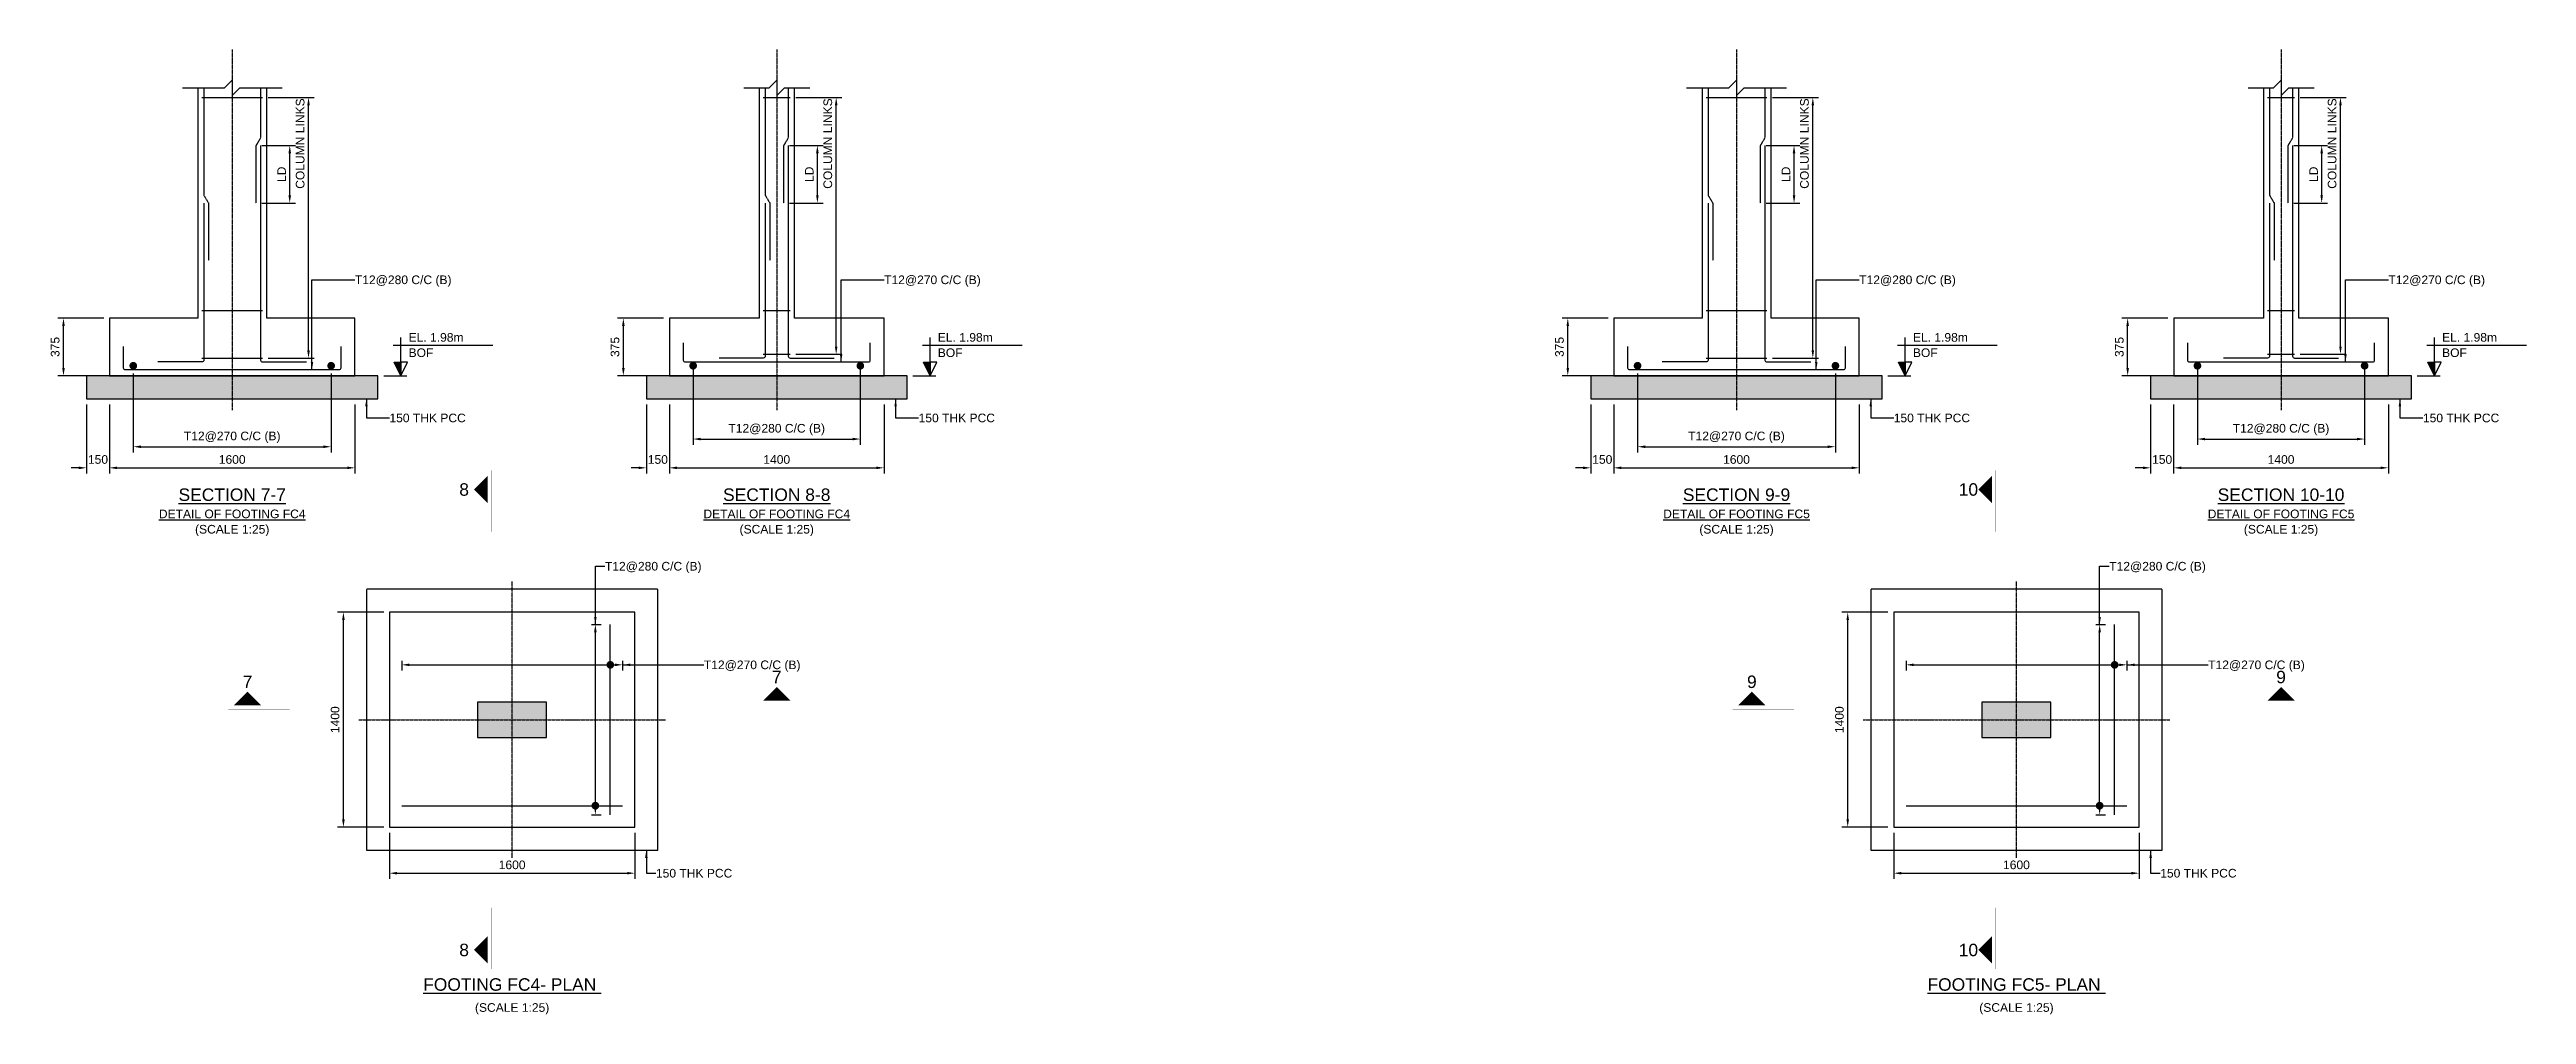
# Model space of a CAD drawing. Header units: inches. Extents: x -816171 to 9366335, y -450961 to 689132.
# Drawn here: x 5525856 to 5590448, y 456225 to 481369 of the extents above; entities that cross this region are included whole.
import ezdxf
from ezdxf.enums import TextEntityAlignment as Align

# ---------------------------------------------------------------- set-up
doc = ezdxf.new("R2010")
doc.units = ezdxf.units.IN
doc.header["$MEASUREMENT"] = 0
doc.linetypes.add('Cline', pattern=[1, 0.625, -0.125, 0.125, -0.125])
doc.linetypes.add('DASHED', pattern=[0.75, 0.5, -0.25])
for name, color, linetype in [('Center Line', 1, 'Continuous'), ('Column', 2, 'Continuous'), ('Concrete Line', 2, 'Continuous'), ('Dim', 31, 'Continuous'), ('Footing', 4, 'Continuous'), ('Labels', 4, 'Continuous'), ('PCC', 5, 'Continuous'), ('Reinforcement', 130, 'Continuous'), ('Section Mark', 5, 'Continuous'), ('Solid', 25, 'Continuous'), ('Text', 31, 'Continuous')]:
    doc.layers.add(name, color=color, linetype=linetype)
doc.styles.add('SC-FTG1', font='sanss___.ttf')
doc.styles.add('SC-FTG2', font='SansSerif')
doc.dimstyles.new('RccFooting', dxfattribs={"dimtxt": 225, "dimasz": 200, "dimexe": 150, "dimexo": 150, "dimgap": 100, "dimtad": 1, "dimtoh": 1, "dimdec": 4, "dimlfac": 0.25, "dimzin": 0, "dimdsep": 46, "dimtxsty": 'SC-FTG2', "dimcen": 0.09, "dimclrd": 8, "dimclre": 8, "dimclrt": 31, "dimadec": 0, "dimazin": 0, "dimtfac": 1, "dimtdec": 0, "dimtix": 1, "dimtofl": 0, "dimtmove": 0, "dimatfit": 3, "dimfxl": 1, "dimtolj": 1, "dimtzin": 0, "dimarcsym": 0})

msp = doc.modelspace()

# ---------------------------------------------------------------- texts
at = {"layer": 'Dim', "style": 'SC-FTG2'}
for s, p in [('T12@280 C/C (B)', (5533819.23839, 475368.77107)), ('T12@270 C/C (B)', (5547619.23839, 475368.77107)), ('T12@280 C/C (B)', (5573048.12786, 475368.77107)), ('T12@270 C/C (B)', (5586848.12786, 475368.77107)), ('150 THK PCC', (5534719.23839, 471768.77107)), ('150 THK PCC', (5548519.23839, 471768.77107)), ('150 THK PCC', (5573948.12786, 471768.77107)), ('150 THK PCC', (5587748.12786, 471768.77107)), ('150 THK PCC', (5541669.23839, 459904.72386)), ('150 THK PCC', (5580898.12786, 459904.72386))]:
    msp.add_text(s, height=225, dxfattribs=at).set_placement(p, align=Align.MIDDLE_LEFT)
at = {"layer": 'Labels', "style": 'SC-FTG1'}
for s, p in [('%%USECTION 7-7', (5530619.23839, 469768.77107)), ('%%USECTION 8-8', (5544819.23839, 469768.77107)), ('%%USECTION 9-9', (5569848.12786, 469768.77107)), ('%%USECTION 10-10', (5584048.12786, 469768.77107)), ('%%uFOOTING FC4- PLAN ', (5537919.23839, 457004.72386)), ('%%uFOOTING FC5- PLAN ', (5577148.12786, 457004.72386))]:
    msp.add_text(s, height=325, dxfattribs=at).set_placement(p, align=Align.MIDDLE_CENTER)
at = {"layer": 'Section Mark', "style": 'SC-FTG1'}
for s, p in [('8', (5536666.73839, 469904.72386)), ('10', (5575895.62786, 469904.72386)), ('7', (5544819.23839, 465017.22386)), ('9', (5584048.12786, 465017.22386)), ('7', (5531019.23839, 464893.22386)), ('9', (5570248.12786, 464893.22386)), ('8', (5536666.73839, 457904.72386)), ('10', (5575895.62786, 457904.72386))]:
    msp.add_text(s, height=325, dxfattribs=at).set_placement(p, align=Align.MIDDLE_CENTER)
at = {"layer": 'Text'}
for s, style, p in [('EL. 1.98m', 'SC-FTG2', (5535219.23839, 473868.77107)), ('BOF', 'SC-FTG2', (5535219.23839, 473468.77107)), ('EL. 1.98m', 'SC-FTG2', (5549019.23839, 473868.77107)), ('BOF', 'SC-FTG2', (5549019.23839, 473468.77107)), ('EL. 1.98m', 'SC-FTG2', (5574448.12786, 473868.77107)), ('BOF', 'SC-FTG2', (5574448.12786, 473468.77107)), ('EL. 1.98m', 'SC-FTG2', (5588248.12786, 473868.77107)), ('BOF', 'SC-FTG2', (5588248.12786, 473468.77107)), ('T12@280 C/C (B)', 'SC-FTG1', (5540339.23839, 467904.72386)), ('T12@280 C/C (B)', 'SC-FTG1', (5579568.12786, 467904.72386)), ('T12@270 C/C (B)', 'SC-FTG1', (5542919.23839, 465334.72386)), ('T12@270 C/C (B)', 'SC-FTG1', (5582148.12786, 465334.72386))]:
    msp.add_text(s, height=225, dxfattribs=dict(at, style=style)).set_placement(p, align=Align.MIDDLE_LEFT)
at = {"layer": 'Text', "style": 'SC-FTG1'}
for s, p in [('%%UDETAIL OF FOOTING FC4', (5530619.23839, 469268.77107)), ('(SCALE 1:25)', (5530619.23839, 468868.77107)), ('%%UDETAIL OF FOOTING FC4', (5544819.23839, 469268.77107)), ('(SCALE 1:25)', (5544819.23839, 468868.77107)), ('%%UDETAIL OF FOOTING FC5', (5569848.12786, 469268.77107)), ('(SCALE 1:25)', (5569848.12786, 468868.77107)), ('%%UDETAIL OF FOOTING FC5', (5584048.12786, 469268.77107)), ('(SCALE 1:25)', (5584048.12786, 468868.77107)), ('(SCALE 1:25)', (5537919.23839, 456404.72386)), ('(SCALE 1:25)', (5577148.12786, 456404.72386))]:
    msp.add_text(s, height=225, dxfattribs=at).set_placement(p, align=Align.MIDDLE_CENTER)

# ---------------------------------------------------------------- blocks, each defined once
blk = doc.blocks.new('*D3787')
at = {"layer": 'DEFPOINTS', "color": 0, "transparency": 16777216}
for p in [(5534719, 461105), (5541119, 461105), (5541119, 459905)]:
    blk.add_point(p, dxfattribs=at)
at = {"layer": 'Dim', "color": 8, "lineweight": -2, "transparency": 16777216}
for p, q in [((5534719, 460955), (5534719, 459755)), ((5541119, 460955), (5541119, 459755)), ((5534919, 459905), (5540919, 459905))]:
    blk.add_line(p, q, dxfattribs=at)
at = {"layer": 'Dim', "color": 8, "transparency": 16777216}
for points in [[(5534919, 459938), (5534919, 459871), (5534719, 459905)], [(5540919, 459938), (5540919, 459871), (5541119, 459905)]]:
    blk.add_solid(points, dxfattribs=at)
at = {"layer": 'Dim', "color": 31, "transparency": 16777216, "insert": (5537919, 460121), "char_height": 225, "attachment_point": 5, "style": 'SC-FTG2'}
blk.add_mtext('\\A1;1600', dxfattribs=at)
blk = doc.blocks.new('*D3788')
at = {"layer": 'DEFPOINTS', "color": 0, "transparency": 16777216}
for p in [(5533519, 466705), (5534719, 466705), (5534719, 461105)]:
    blk.add_point(p, dxfattribs=at)
at = {"layer": 'Dim', "color": 8, "lineweight": -2, "transparency": 16777216}
for p, q in [((5534569, 466705), (5533369, 466705)), ((5533519, 461305), (5533519, 466505)), ((5534569, 461105), (5533369, 461105))]:
    blk.add_line(p, q, dxfattribs=at)
at = {"layer": 'Dim', "color": 8, "transparency": 16777216}
for points in [[(5533486, 466505), (5533553, 466505), (5533519, 466705)], [(5533486, 461305), (5533553, 461305), (5533519, 461105)]]:
    blk.add_solid(points, dxfattribs=at)
at = {"layer": 'Dim', "color": 31, "transparency": 16777216, "insert": (5533303, 463905), "char_height": 225, "attachment_point": 5, "rotation": 90, "style": 'SC-FTG2'}
blk.add_mtext('\\A1;1400', dxfattribs=at)
blk = doc.blocks.new('*D3789')
at = {"layer": 'DEFPOINTS', "color": 0, "transparency": 16777216}
for p in [(5539839, 466385), (5540089, 466385), (5539839, 461425)]:
    blk.add_point(p, dxfattribs=at)
at = {"layer": 'Dim', "color": 8, "lineweight": -2, "transparency": 16777216}
for p, q in [((5539989, 466385), (5540239, 466385)), ((5540089, 461625), (5540089, 466185)), ((5539989, 461425), (5540239, 461425))]:
    blk.add_line(p, q, dxfattribs=at)
at = {"layer": 'Dim', "color": 8, "transparency": 16777216}
for points in [[(5540056, 466185), (5540123, 466185), (5540089, 466385)], [(5540056, 461625), (5540123, 461625), (5540089, 461425)]]:
    blk.add_solid(points, dxfattribs=at)
blk = doc.blocks.new('*D3790')
at = {"layer": 'DEFPOINTS', "color": 0, "transparency": 16777216}
for p in [(5535039, 465585), (5540799, 465585), (5540799, 465335)]:
    blk.add_point(p, dxfattribs=at)
at = {"layer": 'Dim', "color": 8, "lineweight": -2, "transparency": 16777216}
for p, q in [((5535039, 465435), (5535039, 465185)), ((5535239, 465335), (5540599, 465335)), ((5540799, 465435), (5540799, 465185))]:
    blk.add_line(p, q, dxfattribs=at)
at = {"layer": 'Dim', "color": 8, "transparency": 16777216}
for points in [[(5535239, 465368), (5535239, 465301), (5535039, 465335)], [(5540599, 465368), (5540599, 465301), (5540799, 465335)]]:
    blk.add_solid(points, dxfattribs=at)
blk = doc.blocks.new('*D3791')
at = {"layer": 'DEFPOINTS', "color": 0, "transparency": 16777216}
for p in [(5526819, 472269), (5527419, 472269), (5527419, 470469)]:
    blk.add_point(p, dxfattribs=at)
at = {"layer": 'Dim', "color": 8, "lineweight": -2, "transparency": 16777216}
for p, q in [((5526819, 472119), (5526819, 470319)), ((5527419, 472119), (5527419, 470319)), ((5526619, 470469), (5526419, 470469)), ((5527619, 470469), (5527819, 470469))]:
    blk.add_line(p, q, dxfattribs=at)
at = {"layer": 'Dim', "color": 8, "transparency": 16777216}
for points in [[(5526619, 470502), (5526619, 470435), (5526819, 470469)], [(5527619, 470502), (5527619, 470435), (5527419, 470469)]]:
    blk.add_solid(points, dxfattribs=at)
at = {"layer": 'Dim', "color": 31, "transparency": 16777216, "insert": (5527119, 470685), "char_height": 225, "attachment_point": 5, "style": 'SC-FTG2'}
blk.add_mtext('\\A1;150', dxfattribs=at)
blk = doc.blocks.new('*D3792')
at = {"layer": 'DEFPOINTS', "color": 0, "transparency": 16777216}
for p in [(5527419, 472269), (5533819, 472269), (5533819, 470469)]:
    blk.add_point(p, dxfattribs=at)
at = {"layer": 'Dim', "color": 8, "lineweight": -2, "transparency": 16777216}
for p, q in [((5527419, 472119), (5527419, 470319)), ((5533819, 472119), (5533819, 470319)), ((5527619, 470469), (5533619, 470469))]:
    blk.add_line(p, q, dxfattribs=at)
at = {"layer": 'Dim', "color": 8, "transparency": 16777216}
for points in [[(5527619, 470502), (5527619, 470435), (5527419, 470469)], [(5533619, 470502), (5533619, 470435), (5533819, 470469)]]:
    blk.add_solid(points, dxfattribs=at)
at = {"layer": 'Dim', "color": 31, "transparency": 16777216, "insert": (5530619, 470685), "char_height": 225, "attachment_point": 5, "style": 'SC-FTG2'}
blk.add_mtext('\\A1;1600', dxfattribs=at)
blk = doc.blocks.new('*D3793')
at = {"layer": 'DEFPOINTS', "color": 0, "transparency": 16777216}
for p in [(5526219, 474369), (5527419, 474369), (5527419, 472869)]:
    blk.add_point(p, dxfattribs=at)
at = {"layer": 'Dim', "color": 8, "lineweight": -2, "transparency": 16777216}
for p, q in [((5527269, 474369), (5526069, 474369)), ((5526219, 473069), (5526219, 474169)), ((5527269, 472869), (5526069, 472869))]:
    blk.add_line(p, q, dxfattribs=at)
at = {"layer": 'Dim', "color": 8, "transparency": 16777216}
for points in [[(5526186, 474169), (5526253, 474169), (5526219, 474369)], [(5526186, 473069), (5526253, 473069), (5526219, 472869)]]:
    blk.add_solid(points, dxfattribs=at)
at = {"layer": 'Dim', "color": 31, "transparency": 16777216, "insert": (5526003, 473619), "char_height": 225, "attachment_point": 5, "rotation": 90, "style": 'SC-FTG2'}
blk.add_mtext('\\A1;375', dxfattribs=at)
blk = doc.blocks.new('*D3794')
at = {"layer": 'DEFPOINTS', "color": 0, "transparency": 16777216}
for p in [(5528039, 473079), (5533199, 473079), (5533199, 471019)]:
    blk.add_point(p, dxfattribs=at)
at = {"layer": 'Dim', "color": 8, "lineweight": -2, "transparency": 16777216}
for p, q in [((5528039, 472929), (5528039, 470869)), ((5533199, 472929), (5533199, 470869)), ((5528239, 471019), (5532999, 471019))]:
    blk.add_line(p, q, dxfattribs=at)
at = {"layer": 'Dim', "color": 8, "transparency": 16777216}
for points in [[(5528239, 471052), (5528239, 470985), (5528039, 471019)], [(5532999, 471052), (5532999, 470985), (5533199, 471019)]]:
    blk.add_solid(points, dxfattribs=at)
at = {"layer": 'Dim', "color": 31, "transparency": 16777216, "insert": (5530619, 471266), "char_height": 225, "attachment_point": 5, "style": 'SC-FTG2'}
blk.add_mtext('\\A1;T12@270 C/C (B)', dxfattribs=at)
blk = doc.blocks.new('*D3795')
at = {"layer": 'DEFPOINTS', "color": 0, "transparency": 16777216}
for p in [(5531239, 478869), (5532119, 478869), (5531239, 477369)]:
    blk.add_point(p, dxfattribs=at)
at = {"layer": 'Dim', "color": 8, "lineweight": -2, "transparency": 16777216}
for p, q in [((5531389, 478869), (5532269, 478869)), ((5532119, 477569), (5532119, 478669)), ((5531389, 477369), (5532269, 477369))]:
    blk.add_line(p, q, dxfattribs=at)
at = {"layer": 'Dim', "color": 8, "transparency": 16777216}
for points in [[(5532086, 478669), (5532153, 478669), (5532119, 478869)], [(5532086, 477569), (5532153, 477569), (5532119, 477369)]]:
    blk.add_solid(points, dxfattribs=at)
at = {"layer": 'Dim', "color": 31, "transparency": 16777216, "insert": (5531907, 478119), "char_height": 225, "attachment_point": 5, "rotation": 90, "style": 'SC-FTG2'}
blk.add_mtext('\\A1;LD', dxfattribs=at)
blk = doc.blocks.new('*D3796')
at = {"layer": 'DEFPOINTS', "color": 0, "transparency": 16777216}
for p in [(5531409, 480119), (5532609, 480119), (5531409, 473329)]:
    blk.add_point(p, dxfattribs=at)
at = {"layer": 'Dim', "color": 8, "lineweight": -2, "transparency": 16777216}
for p, q in [((5531559, 480119), (5532759, 480119)), ((5532609, 473529), (5532609, 479919)), ((5531559, 473329), (5532759, 473329))]:
    blk.add_line(p, q, dxfattribs=at)
at = {"layer": 'Dim', "color": 8, "transparency": 16777216}
for points in [[(5532576, 479919), (5532643, 479919), (5532609, 480119)], [(5532576, 473529), (5532643, 473529), (5532609, 473329)]]:
    blk.add_solid(points, dxfattribs=at)
at = {"layer": 'Dim', "color": 31, "transparency": 16777216, "insert": (5532392, 478919), "char_height": 225, "attachment_point": 5, "rotation": 90, "style": 'SC-FTG2'}
blk.add_mtext('\\A1;COLUMN LINKS', dxfattribs=at)
blk = doc.blocks.new('*D3797')
at = {"layer": 'DEFPOINTS', "color": 0, "transparency": 16777216}
for p in [(5541419, 472269), (5542019, 472269), (5542019, 470469)]:
    blk.add_point(p, dxfattribs=at)
at = {"layer": 'Dim', "color": 8, "lineweight": -2, "transparency": 16777216}
for p, q in [((5541419, 472119), (5541419, 470319)), ((5542019, 472119), (5542019, 470319)), ((5541219, 470469), (5541019, 470469)), ((5542219, 470469), (5542419, 470469))]:
    blk.add_line(p, q, dxfattribs=at)
at = {"layer": 'Dim', "color": 8, "transparency": 16777216}
for points in [[(5541219, 470502), (5541219, 470435), (5541419, 470469)], [(5542219, 470502), (5542219, 470435), (5542019, 470469)]]:
    blk.add_solid(points, dxfattribs=at)
at = {"layer": 'Dim', "color": 31, "transparency": 16777216, "insert": (5541719, 470685), "char_height": 225, "attachment_point": 5, "style": 'SC-FTG2'}
blk.add_mtext('\\A1;150', dxfattribs=at)
blk = doc.blocks.new('*D3798')
at = {"layer": 'DEFPOINTS', "color": 0, "transparency": 16777216}
for p in [(5542019, 472269), (5547619, 472269), (5547619, 470469)]:
    blk.add_point(p, dxfattribs=at)
at = {"layer": 'Dim', "color": 8, "lineweight": -2, "transparency": 16777216}
for p, q in [((5542019, 472119), (5542019, 470319)), ((5547619, 472119), (5547619, 470319)), ((5542219, 470469), (5547419, 470469))]:
    blk.add_line(p, q, dxfattribs=at)
at = {"layer": 'Dim', "color": 8, "transparency": 16777216}
for points in [[(5542219, 470502), (5542219, 470435), (5542019, 470469)], [(5547419, 470502), (5547419, 470435), (5547619, 470469)]]:
    blk.add_solid(points, dxfattribs=at)
at = {"layer": 'Dim', "color": 31, "transparency": 16777216, "insert": (5544819, 470685), "char_height": 225, "attachment_point": 5, "style": 'SC-FTG2'}
blk.add_mtext('\\A1;1400', dxfattribs=at)
blk = doc.blocks.new('*D3799')
at = {"layer": 'DEFPOINTS', "color": 0, "transparency": 16777216}
for p in [(5540819, 474369), (5542019, 474369), (5542019, 472869)]:
    blk.add_point(p, dxfattribs=at)
at = {"layer": 'Dim', "color": 8, "lineweight": -2, "transparency": 16777216}
for p, q in [((5541869, 474369), (5540669, 474369)), ((5540819, 473069), (5540819, 474169)), ((5541869, 472869), (5540669, 472869))]:
    blk.add_line(p, q, dxfattribs=at)
at = {"layer": 'Dim', "color": 8, "transparency": 16777216}
for points in [[(5540786, 474169), (5540853, 474169), (5540819, 474369)], [(5540786, 473069), (5540853, 473069), (5540819, 472869)]]:
    blk.add_solid(points, dxfattribs=at)
at = {"layer": 'Dim', "color": 31, "transparency": 16777216, "insert": (5540603, 473619), "char_height": 225, "attachment_point": 5, "rotation": 90, "style": 'SC-FTG2'}
blk.add_mtext('\\A1;375', dxfattribs=at)
blk = doc.blocks.new('*D3800')
at = {"layer": 'DEFPOINTS', "color": 0, "transparency": 16777216}
for p in [(5542639, 473279), (5546999, 473279), (5546999, 471219)]:
    blk.add_point(p, dxfattribs=at)
at = {"layer": 'Dim', "color": 8, "lineweight": -2, "transparency": 16777216}
for p, q in [((5542639, 473129), (5542639, 471069)), ((5546999, 473129), (5546999, 471069)), ((5542839, 471219), (5546799, 471219))]:
    blk.add_line(p, q, dxfattribs=at)
at = {"layer": 'Dim', "color": 8, "transparency": 16777216}
for points in [[(5542839, 471252), (5542839, 471185), (5542639, 471219)], [(5546799, 471252), (5546799, 471185), (5546999, 471219)]]:
    blk.add_solid(points, dxfattribs=at)
at = {"layer": 'Dim', "color": 31, "transparency": 16777216, "insert": (5544819, 471466), "char_height": 225, "attachment_point": 5, "style": 'SC-FTG2'}
blk.add_mtext('\\A1;T12@280 C/C (B)', dxfattribs=at)
blk = doc.blocks.new('*D3801')
at = {"layer": 'DEFPOINTS', "color": 0, "transparency": 16777216}
for p in [(5544999, 478869), (5545879, 478869), (5544999, 477369)]:
    blk.add_point(p, dxfattribs=at)
at = {"layer": 'Dim', "color": 8, "lineweight": -2, "transparency": 16777216}
for p, q in [((5545149, 478869), (5546029, 478869)), ((5545879, 477569), (5545879, 478669)), ((5545149, 477369), (5546029, 477369))]:
    blk.add_line(p, q, dxfattribs=at)
at = {"layer": 'Dim', "color": 8, "transparency": 16777216}
for points in [[(5545846, 478669), (5545913, 478669), (5545879, 478869)], [(5545846, 477569), (5545913, 477569), (5545879, 477369)]]:
    blk.add_solid(points, dxfattribs=at)
at = {"layer": 'Dim', "color": 31, "transparency": 16777216, "insert": (5545667, 478119), "char_height": 225, "attachment_point": 5, "rotation": 90, "style": 'SC-FTG2'}
blk.add_mtext('\\A1;LD', dxfattribs=at)
blk = doc.blocks.new('*D3802')
at = {"layer": 'DEFPOINTS', "color": 0, "transparency": 16777216}
for p in [(5545169, 480119), (5546369, 480119), (5545169, 473429)]:
    blk.add_point(p, dxfattribs=at)
at = {"layer": 'Dim', "color": 8, "lineweight": -2, "transparency": 16777216}
for p, q in [((5545319, 480119), (5546519, 480119)), ((5546369, 473629), (5546369, 479919)), ((5545319, 473429), (5546519, 473429))]:
    blk.add_line(p, q, dxfattribs=at)
at = {"layer": 'Dim', "color": 8, "transparency": 16777216}
for points in [[(5546336, 479919), (5546403, 479919), (5546369, 480119)], [(5546336, 473629), (5546403, 473629), (5546369, 473429)]]:
    blk.add_solid(points, dxfattribs=at)
at = {"layer": 'Dim', "color": 31, "transparency": 16777216, "insert": (5546152, 478919), "char_height": 225, "attachment_point": 5, "rotation": 90, "style": 'SC-FTG2'}
blk.add_mtext('\\A1;COLUMN LINKS', dxfattribs=at)
blk = doc.blocks.new('*D3817')
at = {"layer": 'DEFPOINTS', "color": 0, "transparency": 16777216}
for p in [(5573948, 461105), (5580348, 461105), (5580348, 459905)]:
    blk.add_point(p, dxfattribs=at)
at = {"layer": 'Dim', "color": 8, "lineweight": -2, "transparency": 16777216}
for p, q in [((5573948, 460955), (5573948, 459755)), ((5580348, 460955), (5580348, 459755)), ((5574148, 459905), (5580148, 459905))]:
    blk.add_line(p, q, dxfattribs=at)
at = {"layer": 'Dim', "color": 8, "transparency": 16777216}
for points in [[(5574148, 459938), (5574148, 459871), (5573948, 459905)], [(5580148, 459938), (5580148, 459871), (5580348, 459905)]]:
    blk.add_solid(points, dxfattribs=at)
at = {"layer": 'Dim', "color": 31, "transparency": 16777216, "insert": (5577148, 460121), "char_height": 225, "attachment_point": 5, "style": 'SC-FTG2'}
blk.add_mtext('\\A1;1600', dxfattribs=at)
blk = doc.blocks.new('*D3818')
at = {"layer": 'DEFPOINTS', "color": 0, "transparency": 16777216}
for p in [(5572748, 466705), (5573948, 466705), (5573948, 461105)]:
    blk.add_point(p, dxfattribs=at)
at = {"layer": 'Dim', "color": 8, "lineweight": -2, "transparency": 16777216}
for p, q in [((5573798, 466705), (5572598, 466705)), ((5572748, 461305), (5572748, 466505)), ((5573798, 461105), (5572598, 461105))]:
    blk.add_line(p, q, dxfattribs=at)
at = {"layer": 'Dim', "color": 8, "transparency": 16777216}
for points in [[(5572715, 466505), (5572781, 466505), (5572748, 466705)], [(5572715, 461305), (5572781, 461305), (5572748, 461105)]]:
    blk.add_solid(points, dxfattribs=at)
at = {"layer": 'Dim', "color": 31, "transparency": 16777216, "insert": (5572532, 463905), "char_height": 225, "attachment_point": 5, "rotation": 90, "style": 'SC-FTG2'}
blk.add_mtext('\\A1;1400', dxfattribs=at)
blk = doc.blocks.new('*D3803')
at = {"layer": 'DEFPOINTS', "color": 0, "transparency": 16777216}
for p in [(5579068, 466385), (5579318, 466385), (5579068, 461425)]:
    blk.add_point(p, dxfattribs=at)
at = {"layer": 'Dim', "color": 8, "lineweight": -2, "transparency": 16777216}
for p, q in [((5579218, 466385), (5579468, 466385)), ((5579318, 461625), (5579318, 466185)), ((5579218, 461425), (5579468, 461425))]:
    blk.add_line(p, q, dxfattribs=at)
at = {"layer": 'Dim', "color": 8, "transparency": 16777216}
for points in [[(5579285, 466185), (5579351, 466185), (5579318, 466385)], [(5579285, 461625), (5579351, 461625), (5579318, 461425)]]:
    blk.add_solid(points, dxfattribs=at)
blk = doc.blocks.new('*D3804')
at = {"layer": 'DEFPOINTS', "color": 0, "transparency": 16777216}
for p in [(5574268, 465585), (5580028, 465585), (5580028, 465335)]:
    blk.add_point(p, dxfattribs=at)
at = {"layer": 'Dim', "color": 8, "lineweight": -2, "transparency": 16777216}
for p, q in [((5574268, 465435), (5574268, 465185)), ((5574468, 465335), (5579828, 465335)), ((5580028, 465435), (5580028, 465185))]:
    blk.add_line(p, q, dxfattribs=at)
at = {"layer": 'Dim', "color": 8, "transparency": 16777216}
for points in [[(5574468, 465368), (5574468, 465301), (5574268, 465335)], [(5579828, 465368), (5579828, 465301), (5580028, 465335)]]:
    blk.add_solid(points, dxfattribs=at)
blk = doc.blocks.new('*D3805')
at = {"layer": 'DEFPOINTS', "color": 0, "transparency": 16777216}
for p in [(5566048, 472269), (5566648, 472269), (5566648, 470469)]:
    blk.add_point(p, dxfattribs=at)
at = {"layer": 'Dim', "color": 8, "lineweight": -2, "transparency": 16777216}
for p, q in [((5566048, 472119), (5566048, 470319)), ((5566648, 472119), (5566648, 470319)), ((5565848, 470469), (5565648, 470469)), ((5566848, 470469), (5567048, 470469))]:
    blk.add_line(p, q, dxfattribs=at)
at = {"layer": 'Dim', "color": 8, "transparency": 16777216}
for points in [[(5565848, 470502), (5565848, 470435), (5566048, 470469)], [(5566848, 470502), (5566848, 470435), (5566648, 470469)]]:
    blk.add_solid(points, dxfattribs=at)
at = {"layer": 'Dim', "color": 31, "transparency": 16777216, "insert": (5566348, 470685), "char_height": 225, "attachment_point": 5, "style": 'SC-FTG2'}
blk.add_mtext('\\A1;150', dxfattribs=at)
blk = doc.blocks.new('*D3806')
at = {"layer": 'DEFPOINTS', "color": 0, "transparency": 16777216}
for p in [(5566648, 472269), (5573048, 472269), (5573048, 470469)]:
    blk.add_point(p, dxfattribs=at)
at = {"layer": 'Dim', "color": 8, "lineweight": -2, "transparency": 16777216}
for p, q in [((5566648, 472119), (5566648, 470319)), ((5573048, 472119), (5573048, 470319)), ((5566848, 470469), (5572848, 470469))]:
    blk.add_line(p, q, dxfattribs=at)
at = {"layer": 'Dim', "color": 8, "transparency": 16777216}
for points in [[(5566848, 470502), (5566848, 470435), (5566648, 470469)], [(5572848, 470502), (5572848, 470435), (5573048, 470469)]]:
    blk.add_solid(points, dxfattribs=at)
at = {"layer": 'Dim', "color": 31, "transparency": 16777216, "insert": (5569848, 470685), "char_height": 225, "attachment_point": 5, "style": 'SC-FTG2'}
blk.add_mtext('\\A1;1600', dxfattribs=at)
blk = doc.blocks.new('*D3807')
at = {"layer": 'DEFPOINTS', "color": 0, "transparency": 16777216}
for p in [(5565448, 474369), (5566648, 474369), (5566648, 472869)]:
    blk.add_point(p, dxfattribs=at)
at = {"layer": 'Dim', "color": 8, "lineweight": -2, "transparency": 16777216}
for p, q in [((5566498, 474369), (5565298, 474369)), ((5565448, 473069), (5565448, 474169)), ((5566498, 472869), (5565298, 472869))]:
    blk.add_line(p, q, dxfattribs=at)
at = {"layer": 'Dim', "color": 8, "transparency": 16777216}
for points in [[(5565415, 474169), (5565481, 474169), (5565448, 474369)], [(5565415, 473069), (5565481, 473069), (5565448, 472869)]]:
    blk.add_solid(points, dxfattribs=at)
at = {"layer": 'Dim', "color": 31, "transparency": 16777216, "insert": (5565232, 473619), "char_height": 225, "attachment_point": 5, "rotation": 90, "style": 'SC-FTG2'}
blk.add_mtext('\\A1;375', dxfattribs=at)
blk = doc.blocks.new('*D3808')
at = {"layer": 'DEFPOINTS', "color": 0, "transparency": 16777216}
for p in [(5567268, 473079), (5572428, 473079), (5572428, 471019)]:
    blk.add_point(p, dxfattribs=at)
at = {"layer": 'Dim', "color": 8, "lineweight": -2, "transparency": 16777216}
for p, q in [((5567268, 472929), (5567268, 470869)), ((5572428, 472929), (5572428, 470869)), ((5567468, 471019), (5572228, 471019))]:
    blk.add_line(p, q, dxfattribs=at)
at = {"layer": 'Dim', "color": 8, "transparency": 16777216}
for points in [[(5567468, 471052), (5567468, 470985), (5567268, 471019)], [(5572228, 471052), (5572228, 470985), (5572428, 471019)]]:
    blk.add_solid(points, dxfattribs=at)
at = {"layer": 'Dim', "color": 31, "transparency": 16777216, "insert": (5569848, 471266), "char_height": 225, "attachment_point": 5, "style": 'SC-FTG2'}
blk.add_mtext('\\A1;T12@270 C/C (B)', dxfattribs=at)
blk = doc.blocks.new('*D3809')
at = {"layer": 'DEFPOINTS', "color": 0, "transparency": 16777216}
for p in [(5570468, 478869), (5571348, 478869), (5570468, 477369)]:
    blk.add_point(p, dxfattribs=at)
at = {"layer": 'Dim', "color": 8, "lineweight": -2, "transparency": 16777216}
for p, q in [((5570618, 478869), (5571498, 478869)), ((5571348, 477569), (5571348, 478669)), ((5570618, 477369), (5571498, 477369))]:
    blk.add_line(p, q, dxfattribs=at)
at = {"layer": 'Dim', "color": 8, "transparency": 16777216}
for points in [[(5571315, 478669), (5571381, 478669), (5571348, 478869)], [(5571315, 477569), (5571381, 477569), (5571348, 477369)]]:
    blk.add_solid(points, dxfattribs=at)
at = {"layer": 'Dim', "color": 31, "transparency": 16777216, "insert": (5571136, 478119), "char_height": 225, "attachment_point": 5, "rotation": 90, "style": 'SC-FTG2'}
blk.add_mtext('\\A1;LD', dxfattribs=at)
blk = doc.blocks.new('*D3810')
at = {"layer": 'DEFPOINTS', "color": 0, "transparency": 16777216}
for p in [(5570638, 480119), (5571838, 480119), (5570638, 473329)]:
    blk.add_point(p, dxfattribs=at)
at = {"layer": 'Dim', "color": 8, "lineweight": -2, "transparency": 16777216}
for p, q in [((5570788, 480119), (5571988, 480119)), ((5571838, 473529), (5571838, 479919)), ((5570788, 473329), (5571988, 473329))]:
    blk.add_line(p, q, dxfattribs=at)
at = {"layer": 'Dim', "color": 8, "transparency": 16777216}
for points in [[(5571805, 479919), (5571871, 479919), (5571838, 480119)], [(5571805, 473529), (5571871, 473529), (5571838, 473329)]]:
    blk.add_solid(points, dxfattribs=at)
at = {"layer": 'Dim', "color": 31, "transparency": 16777216, "insert": (5571621, 478919), "char_height": 225, "attachment_point": 5, "rotation": 90, "style": 'SC-FTG2'}
blk.add_mtext('\\A1;COLUMN LINKS', dxfattribs=at)
blk = doc.blocks.new('*D3811')
at = {"layer": 'DEFPOINTS', "color": 0, "transparency": 16777216}
for p in [(5580648, 472269), (5581248, 472269), (5581248, 470469)]:
    blk.add_point(p, dxfattribs=at)
at = {"layer": 'Dim', "color": 8, "lineweight": -2, "transparency": 16777216}
for p, q in [((5580648, 472119), (5580648, 470319)), ((5581248, 472119), (5581248, 470319)), ((5580448, 470469), (5580248, 470469)), ((5581448, 470469), (5581648, 470469))]:
    blk.add_line(p, q, dxfattribs=at)
at = {"layer": 'Dim', "color": 8, "transparency": 16777216}
for points in [[(5580448, 470502), (5580448, 470435), (5580648, 470469)], [(5581448, 470502), (5581448, 470435), (5581248, 470469)]]:
    blk.add_solid(points, dxfattribs=at)
at = {"layer": 'Dim', "color": 31, "transparency": 16777216, "insert": (5580948, 470685), "char_height": 225, "attachment_point": 5, "style": 'SC-FTG2'}
blk.add_mtext('\\A1;150', dxfattribs=at)
blk = doc.blocks.new('*D3812')
at = {"layer": 'DEFPOINTS', "color": 0, "transparency": 16777216}
for p in [(5581248, 472269), (5586848, 472269), (5586848, 470469)]:
    blk.add_point(p, dxfattribs=at)
at = {"layer": 'Dim', "color": 8, "lineweight": -2, "transparency": 16777216}
for p, q in [((5581248, 472119), (5581248, 470319)), ((5586848, 472119), (5586848, 470319)), ((5581448, 470469), (5586648, 470469))]:
    blk.add_line(p, q, dxfattribs=at)
at = {"layer": 'Dim', "color": 8, "transparency": 16777216}
for points in [[(5581448, 470502), (5581448, 470435), (5581248, 470469)], [(5586648, 470502), (5586648, 470435), (5586848, 470469)]]:
    blk.add_solid(points, dxfattribs=at)
at = {"layer": 'Dim', "color": 31, "transparency": 16777216, "insert": (5584048, 470685), "char_height": 225, "attachment_point": 5, "style": 'SC-FTG2'}
blk.add_mtext('\\A1;1400', dxfattribs=at)
blk = doc.blocks.new('*D3813')
at = {"layer": 'DEFPOINTS', "color": 0, "transparency": 16777216}
for p in [(5580048, 474369), (5581248, 474369), (5581248, 472869)]:
    blk.add_point(p, dxfattribs=at)
at = {"layer": 'Dim', "color": 8, "lineweight": -2, "transparency": 16777216}
for p, q in [((5581098, 474369), (5579898, 474369)), ((5580048, 473069), (5580048, 474169)), ((5581098, 472869), (5579898, 472869))]:
    blk.add_line(p, q, dxfattribs=at)
at = {"layer": 'Dim', "color": 8, "transparency": 16777216}
for points in [[(5580015, 474169), (5580081, 474169), (5580048, 474369)], [(5580015, 473069), (5580081, 473069), (5580048, 472869)]]:
    blk.add_solid(points, dxfattribs=at)
at = {"layer": 'Dim', "color": 31, "transparency": 16777216, "insert": (5579832, 473619), "char_height": 225, "attachment_point": 5, "rotation": 90, "style": 'SC-FTG2'}
blk.add_mtext('\\A1;375', dxfattribs=at)
blk = doc.blocks.new('*D3814')
at = {"layer": 'DEFPOINTS', "color": 0, "transparency": 16777216}
for p in [(5581868, 473279), (5586228, 473279), (5586228, 471219)]:
    blk.add_point(p, dxfattribs=at)
at = {"layer": 'Dim', "color": 8, "lineweight": -2, "transparency": 16777216}
for p, q in [((5581868, 473129), (5581868, 471069)), ((5586228, 473129), (5586228, 471069)), ((5582068, 471219), (5586028, 471219))]:
    blk.add_line(p, q, dxfattribs=at)
at = {"layer": 'Dim', "color": 8, "transparency": 16777216}
for points in [[(5582068, 471252), (5582068, 471185), (5581868, 471219)], [(5586028, 471252), (5586028, 471185), (5586228, 471219)]]:
    blk.add_solid(points, dxfattribs=at)
at = {"layer": 'Dim', "color": 31, "transparency": 16777216, "insert": (5584048, 471466), "char_height": 225, "attachment_point": 5, "style": 'SC-FTG2'}
blk.add_mtext('\\A1;T12@280 C/C (B)', dxfattribs=at)
blk = doc.blocks.new('*D3815')
at = {"layer": 'DEFPOINTS', "color": 0, "transparency": 16777216}
for p in [(5584228, 478869), (5585108, 478869), (5584228, 477369)]:
    blk.add_point(p, dxfattribs=at)
at = {"layer": 'Dim', "color": 8, "lineweight": -2, "transparency": 16777216}
for p, q in [((5584378, 478869), (5585258, 478869)), ((5585108, 477569), (5585108, 478669)), ((5584378, 477369), (5585258, 477369))]:
    blk.add_line(p, q, dxfattribs=at)
at = {"layer": 'Dim', "color": 8, "transparency": 16777216}
for points in [[(5585075, 478669), (5585141, 478669), (5585108, 478869)], [(5585075, 477569), (5585141, 477569), (5585108, 477369)]]:
    blk.add_solid(points, dxfattribs=at)
at = {"layer": 'Dim', "color": 31, "transparency": 16777216, "insert": (5584896, 478119), "char_height": 225, "attachment_point": 5, "rotation": 90, "style": 'SC-FTG2'}
blk.add_mtext('\\A1;LD', dxfattribs=at)
blk = doc.blocks.new('*D3816')
at = {"layer": 'DEFPOINTS', "color": 0, "transparency": 16777216}
for p in [(5584398, 480119), (5585598, 480119), (5584398, 473429)]:
    blk.add_point(p, dxfattribs=at)
at = {"layer": 'Dim', "color": 8, "lineweight": -2, "transparency": 16777216}
for p, q in [((5584548, 480119), (5585748, 480119)), ((5585598, 473629), (5585598, 479919)), ((5584548, 473429), (5585748, 473429))]:
    blk.add_line(p, q, dxfattribs=at)
at = {"layer": 'Dim', "color": 8, "transparency": 16777216}
for points in [[(5585565, 479919), (5585631, 479919), (5585598, 480119)], [(5585565, 473629), (5585631, 473629), (5585598, 473429)]]:
    blk.add_solid(points, dxfattribs=at)
at = {"layer": 'Dim', "color": 31, "transparency": 16777216, "insert": (5585381, 478919), "char_height": 225, "attachment_point": 5, "rotation": 90, "style": 'SC-FTG2'}
blk.add_mtext('\\A1;COLUMN LINKS', dxfattribs=at)

# ---------------------------------------------------------------- dimensions: what is measured, and where the dimension line sits
at = {"layer": 'Dim'}
for base, p1, p2, angle, text, picture, middle in [((5532609.23839, 480118.77107), (5531409.23839, 473328.77107), (5531409.23839, 480118.77107), 90, 'COLUMN LINKS', '*D3796', (5532609.23839, 478918.77107)), ((5546369.23839, 480118.77107), (5545169.23839, 473428.77107), (5545169.23839, 480118.77107), 90, 'COLUMN LINKS', '*D3802', (5546369.23839, 478918.77107)), ((5571838.12786, 480118.77107), (5570638.12786, 473328.77107), (5570638.12786, 480118.77107), 90, 'COLUMN LINKS', '*D3810', (5571838.12786, 478918.77107)), ((5585598.12786, 480118.77107), (5584398.12786, 473428.77107), (5584398.12786, 480118.77107), 90, 'COLUMN LINKS', '*D3816', (5585598.12786, 478918.77107)), ((5532119.23839, 478868.77107), (5531239.23839, 477368.77107), (5531239.23839, 478868.77107), 90, 'LD', '*D3795', (5532119.23839, 478118.77107)), ((5545879.23839, 478868.77107), (5544999.23839, 477368.77107), (5544999.23839, 478868.77107), 90, 'LD', '*D3801', (5545879.23839, 478118.77107)), ((5571348.12786, 478868.77107), (5570468.12786, 477368.77107), (5570468.12786, 478868.77107), 90, 'LD', '*D3809', (5571348.12786, 478118.77107)), ((5585108.12786, 478868.77107), (5584228.12786, 477368.77107), (5584228.12786, 478868.77107), 90, 'LD', '*D3815', (5585108.12786, 478118.77107)), ((5540089.23839, 466384.72386), (5539839.23839, 461424.72386), (5539839.23839, 466384.72386), 90, ' ', '*D3789', (5540089.23839, 462964.72386)), ((5579318.12786, 466384.72386), (5579068.12786, 461424.72386), (5579068.12786, 466384.72386), 90, ' ', '*D3803', (5579318.12786, 462964.72386)), ((5540799.23839, 465334.72386), (5535039.23839, 465584.72386), (5540799.23839, 465584.72386), 0, ' ', '*D3790', (5539179.23839, 465334.72386)), ((5580028.12786, 465334.72386), (5574268.12786, 465584.72386), (5580028.12786, 465584.72386), 0, ' ', '*D3804', (5578408.12786, 465334.72386))]:
    dim = msp.add_linear_dim(base=base, p1=p1, p2=p2, angle=angle, text=text, dimstyle='RccFooting', override={"dimjust": 0}, dxfattribs=at)
    dim.commit()
    dim.dimension.update_dxf_attribs({"geometry": picture, "text_midpoint": middle, "dimtype": 161})
for p1, p2, distance, text, picture, middle in [((5527419.23839, 472868.77107), (5527419.23839, 474368.77107), 1200, '375', '*D3793', (5526003.18901, 473618.77107)), ((5542019.23839, 472868.77107), (5542019.23839, 474368.77107), 1200, '375', '*D3799', (5540603.18901, 473618.77107)), ((5566648.12786, 472868.77107), (5566648.12786, 474368.77107), 1200, '375', '*D3807', (5565232.07848, 473618.77107)), ((5581248.12786, 472868.77107), (5581248.12786, 474368.77107), 1200, '375', '*D3813', (5579832.07848, 473618.77107)), ((5528039.23839, 473078.77107), (5533199.23839, 473078.77107), -2060, 'T12@270 C/C (B)', '*D3794', (5530619.23839, 471265.83898)), ((5542639.23839, 473278.77107), (5546999.23839, 473278.77107), -2060, 'T12@280 C/C (B)', '*D3800', (5544819.23839, 471465.83898)), ((5567268.12786, 473078.77107), (5572428.12786, 473078.77107), -2060, 'T12@270 C/C (B)', '*D3808', (5569848.12786, 471265.83898)), ((5581868.12786, 473278.77107), (5586228.12786, 473278.77107), -2060, 'T12@280 C/C (B)', '*D3814', (5584048.12786, 471465.83898)), ((5526819.23839, 472268.77107), (5527419.23839, 472268.77107), -1800, '150', '*D3791', (5527119.23839, 470684.66614)), ((5527419.23839, 472268.77107), (5533819.23839, 472268.77107), -1800, '1600', '*D3792', (5530619.23839, 470684.82046)), ((5541419.23839, 472268.77107), (5542019.23839, 472268.77107), -1800, '150', '*D3797', (5541719.23839, 470684.66614)), ((5542019.23839, 472268.77107), (5547619.23839, 472268.77107), -1800, '1400', '*D3798', (5544819.23839, 470684.66614)), ((5566048.12786, 472268.77107), (5566648.12786, 472268.77107), -1800, '150', '*D3805', (5566348.12786, 470684.66614)), ((5566648.12786, 472268.77107), (5573048.12786, 472268.77107), -1800, '1600', '*D3806', (5569848.12786, 470684.82046)), ((5580648.12786, 472268.77107), (5581248.12786, 472268.77107), -1800, '150', '*D3811', (5580948.12786, 470684.66614)), ((5581248.12786, 472268.77107), (5586848.12786, 472268.77107), -1800, '1400', '*D3812', (5584048.12786, 470684.66614)), ((5534719.23839, 461104.72386), (5534719.23839, 466704.72386), 1200, '1400', '*D3788', (5533303.34333, 463904.72386)), ((5573948.12786, 461104.72386), (5573948.12786, 466704.72386), 1200, '1400', '*D3818', (5572532.2328, 463904.72386)), ((5534719.23839, 461104.72386), (5541119.23839, 461104.72386), -1200, '1600', '*D3787', (5537919.23839, 460120.77324)), ((5573948.12786, 461104.72386), (5580348.12786, 461104.72386), -1200, '1600', '*D3817', (5577148.12786, 460120.77324))]:
    dim = msp.add_aligned_dim(p1=p1, p2=p2, distance=distance, text=text, dimstyle='RccFooting', dxfattribs=at)
    dim.commit()
    dim.dimension.update_dxf_attribs({"geometry": picture, "text_midpoint": middle})

# ---------------------------------------------------------------- hatches: boundary and pattern name
at = {"layer": 'Solid'}
for points in [[(5526819.23839, 472268.77107), (5534419.23839, 472268.77107), (5534419.23839, 472868.77107), (5526819.23839, 472868.77107)], [(5535019.23839, 472868.77107), (5534844.23839, 473218.77107), (5535019.23839, 473218.77107)], [(5541419.23839, 472268.77107), (5548219.23839, 472268.77107), (5548219.23839, 472868.77107), (5541419.23839, 472868.77107)], [(5548819.23839, 472868.77107), (5548644.23839, 473218.77107), (5548819.23839, 473218.77107)], [(5566048.12786, 472268.77107), (5573648.12786, 472268.77107), (5573648.12786, 472868.77107), (5566048.12786, 472868.77107)], [(5574248.12786, 472868.77107), (5574073.12786, 473218.77107), (5574248.12786, 473218.77107)], [(5580648.12786, 472268.77107), (5587448.12786, 472268.77107), (5587448.12786, 472868.77107), (5580648.12786, 472868.77107)], [(5588048.12786, 472868.77107), (5587873.12786, 473218.77107), (5588048.12786, 473218.77107)], [(5537279.23839, 470254.72386), (5536929.23839, 469904.72386), (5537279.23839, 469554.72386), (5537279.23839, 470254.72386)], [(5576508.12786, 470254.72386), (5576158.12786, 469904.72386), (5576508.12786, 469554.72386), (5576508.12786, 470254.72386)], [(5530669.23839, 464280.72386), (5531019.23839, 464630.72386), (5531369.23839, 464280.72386), (5530669.23839, 464280.72386)], [(5545169.23839, 464404.72386), (5544819.23839, 464754.72386), (5544469.23839, 464404.72386), (5545169.23839, 464404.72386)], [(5569898.12786, 464280.72386), (5570248.12786, 464630.72386), (5570598.12786, 464280.72386), (5569898.12786, 464280.72386)], [(5584398.12786, 464404.72386), (5584048.12786, 464754.72386), (5583698.12786, 464404.72386), (5584398.12786, 464404.72386)], [(5537019.23839, 463444.72386), (5538819.23839, 463444.72386), (5538819.23839, 464364.72386), (5537019.23839, 464364.72386)], [(5576248.12786, 463444.72386), (5578048.12786, 463444.72386), (5578048.12786, 464364.72386), (5576248.12786, 464364.72386)], [(5537279.23839, 457554.72386), (5536929.23839, 457904.72386), (5537279.23839, 458254.72386), (5537279.23839, 457554.72386)], [(5576508.12786, 457554.72386), (5576158.12786, 457904.72386), (5576508.12786, 458254.72386), (5576508.12786, 457554.72386)]]:
    msp.add_hatch(color=256, dxfattribs=at).paths.add_polyline_path(points, flags=0)

# ---------------------------------------------------------------- linework, layer by layer
at = {"layer": 'Center Line', "linetype": 'Cline'}
for points in [[(5530619.23839, 481368.77107), (5530619.23839, 471968.77107)], [(5544819.23839, 481368.77107), (5544819.23839, 471968.77107)], [(5569848.12786, 481368.77107), (5569848.12786, 471968.77107)], [(5584048.12786, 481368.77107), (5584048.12786, 471968.77107)], [(5537919.23839, 460304.72386), (5537919.23839, 467504.72386)], [(5577148.12786, 460304.72386), (5577148.12786, 467504.72386)], [(5533919.23839, 463904.72386), (5541919.23839, 463904.72386)], [(5573148.12786, 463904.72386), (5581148.12786, 463904.72386)]]:
    msp.add_lwpolyline(points, dxfattribs=at)
at = {"layer": 'Column'}
for points in [[(5537019.23839, 463444.72386), (5538819.23839, 463444.72386), (5538819.23839, 464364.72386), (5537019.23839, 464364.72386), (5537019.23839, 463444.72386)], [(5576248.12786, 463444.72386), (5578048.12786, 463444.72386), (5578048.12786, 464364.72386), (5576248.12786, 464364.72386), (5576248.12786, 463444.72386)]]:
    msp.add_lwpolyline(points, dxfattribs=at)
at = {"layer": 'Concrete Line'}
for points in [[(5529719.23839, 480368.77107), (5529719.23839, 474368.77107), (5527419.23839, 474368.77107), (5527419.23839, 472868.77107), (5533819.23839, 472868.77107), (5533819.23839, 474368.77107), (5531519.23839, 474368.77107), (5531519.23839, 480368.77107)], [(5529319.23839, 480368.77107), (5530419.23839, 480368.77107), (5530619.23839, 480568.77107), (5530619.23839, 480168.77107), (5530819.23839, 480368.77107), (5531919.23839, 480368.77107)], [(5544359.23839, 480368.77107), (5544359.23839, 474368.77107), (5542019.23839, 474368.77107), (5542019.23839, 472868.77107), (5547619.23839, 472868.77107), (5547619.23839, 474368.77107), (5545279.23839, 474368.77107), (5545279.23839, 480368.77107)], [(5543959.23839, 480368.77107), (5544619.23839, 480368.77107), (5544819.23839, 480568.77107), (5544819.23839, 480168.77107), (5545019.23839, 480368.77107), (5545679.23839, 480368.77107)], [(5568948.12786, 480368.77107), (5568948.12786, 474368.77107), (5566648.12786, 474368.77107), (5566648.12786, 472868.77107), (5573048.12786, 472868.77107), (5573048.12786, 474368.77107), (5570748.12786, 474368.77107), (5570748.12786, 480368.77107)], [(5568548.12786, 480368.77107), (5569648.12786, 480368.77107), (5569848.12786, 480568.77107), (5569848.12786, 480168.77107), (5570048.12786, 480368.77107), (5571148.12786, 480368.77107)], [(5583588.12786, 480368.77107), (5583588.12786, 474368.77107), (5581248.12786, 474368.77107), (5581248.12786, 472868.77107), (5586848.12786, 472868.77107), (5586848.12786, 474368.77107), (5584508.12786, 474368.77107), (5584508.12786, 480368.77107)], [(5583188.12786, 480368.77107), (5583848.12786, 480368.77107), (5584048.12786, 480568.77107), (5584048.12786, 480168.77107), (5584248.12786, 480368.77107), (5584908.12786, 480368.77107)]]:
    msp.add_lwpolyline(points, dxfattribs=at)
at = {"layer": 'Dim', "color": 8, "const_width": 100}
for points in [[(5540429.23839, 465334.72386, 1), (5540529.23839, 465334.72386, 1)], [(5579658.12786, 465334.72386, 1), (5579758.12786, 465334.72386, 1)], [(5540039.23839, 461664.72386, 1), (5540139.23839, 461664.72386, 1)], [(5579268.12786, 461664.72386, 1), (5579368.12786, 461664.72386, 1)]]:
    msp.add_lwpolyline(points, format="xyb", close=True, dxfattribs=at)
at = {"layer": 'Footing'}
for points in [[(5534719.23839, 461104.72386), (5541119.23839, 461104.72386), (5541119.23839, 466704.72386), (5534719.23839, 466704.72386), (5534719.23839, 461104.72386)], [(5573948.12786, 461104.72386), (5580348.12786, 461104.72386), (5580348.12786, 466704.72386), (5573948.12786, 466704.72386), (5573948.12786, 461104.72386)]]:
    msp.add_lwpolyline(points, dxfattribs=at)
at = {"layer": 'PCC'}
for points in [[(5526819.23839, 472268.77107), (5534419.23839, 472268.77107), (5534419.23839, 472868.77107), (5526819.23839, 472868.77107), (5526819.23839, 472268.77107)], [(5541419.23839, 472268.77107), (5548219.23839, 472268.77107), (5548219.23839, 472868.77107), (5541419.23839, 472868.77107), (5541419.23839, 472268.77107)], [(5566048.12786, 472268.77107), (5573648.12786, 472268.77107), (5573648.12786, 472868.77107), (5566048.12786, 472868.77107), (5566048.12786, 472268.77107)], [(5580648.12786, 472268.77107), (5587448.12786, 472268.77107), (5587448.12786, 472868.77107), (5580648.12786, 472868.77107), (5580648.12786, 472268.77107)]]:
    msp.add_lwpolyline(points, dxfattribs=at)
at = {"layer": 'PCC', "linetype": 'DASHED'}
for points in [[(5534119.23839, 460504.72386), (5541719.23839, 460504.72386), (5541719.23839, 467304.72386), (5534119.23839, 467304.72386), (5534119.23839, 460504.72386)], [(5573348.12786, 460504.72386), (5580948.12786, 460504.72386), (5580948.12786, 467304.72386), (5573348.12786, 467304.72386), (5573348.12786, 460504.72386)]]:
    msp.add_lwpolyline(points, dxfattribs=at)
at = {"layer": 'Reinforcement'}
for points in [[(5529829.23839, 480118.77107), (5531409.23839, 480118.77107)], [(5544469.23839, 480118.77107), (5545169.23839, 480118.77107)], [(5569058.12786, 480118.77107), (5570638.12786, 480118.77107)], [(5583698.12786, 480118.77107), (5584398.12786, 480118.77107)], [(5529829.23839, 474568.77107), (5531409.23839, 474568.77107)], [(5544469.23839, 474568.77107), (5545169.23839, 474568.77107)], [(5569058.12786, 474568.77107), (5570638.12786, 474568.77107)], [(5583698.12786, 474568.77107), (5584398.12786, 474568.77107)], [(5529829.23839, 473328.77107), (5531409.23839, 473328.77107)], [(5544469.23839, 473428.77107), (5545169.23839, 473428.77107)], [(5569058.12786, 473328.77107), (5570638.12786, 473328.77107)], [(5583698.12786, 473428.77107), (5584398.12786, 473428.77107)], [(5540479.23839, 461424.72386), (5540479.23839, 466384.72386)], [(5579708.12786, 461424.72386), (5579708.12786, 466384.72386)], [(5535039.23839, 461664.72386), (5540799.23839, 461664.72386)], [(5574268.12786, 461664.72386), (5580028.12786, 461664.72386)]]:
    msp.add_lwpolyline(points, dxfattribs=at)
at = {"layer": 'Reinforcement', "linetype": 'DASHED'}
for points in [[(5529879.23839, 480368.77107), (5529879.23839, 477568.77107), (5529999.23839, 477368.77107), (5529999.23839, 475868.77107)], [(5531359.23839, 480368.77107), (5531359.23839, 479068.77107), (5531239.23839, 478868.77107), (5531239.23839, 477368.77107)], [(5544519.23839, 480368.77107), (5544519.23839, 477568.77107), (5544639.23839, 477368.77107), (5544639.23839, 475868.77107)], [(5545119.23839, 480368.77107), (5545119.23839, 479068.77107), (5544999.23839, 478868.77107), (5544999.23839, 477368.77107)], [(5569108.12786, 480368.77107), (5569108.12786, 477568.77107), (5569228.12786, 477368.77107), (5569228.12786, 475868.77107)], [(5570588.12786, 480368.77107), (5570588.12786, 479068.77107), (5570468.12786, 478868.77107), (5570468.12786, 477368.77107)], [(5583748.12786, 480368.77107), (5583748.12786, 477568.77107), (5583868.12786, 477368.77107), (5583868.12786, 475868.77107)], [(5584348.12786, 480368.77107), (5584348.12786, 479068.77107), (5584228.12786, 478868.77107), (5584228.12786, 477368.77107)]]:
    msp.add_lwpolyline(points, dxfattribs=at)
at = {"layer": 'Reinforcement'}
for points in [[(5531359.23839, 478868.77107), (5531359.23839, 473278.77107, 0.4), (5531409.23839, 473228.77107), (5532559.23839, 473228.77107, 0.4), (5532559.23839, 473228.77107), (5532559.23839, 473228.77107)], [(5545119.23839, 478868.77107), (5545119.23839, 473378.77107, 0.4), (5545169.23839, 473328.77107), (5546319.23839, 473328.77107, 0.4), (5546319.23839, 473328.77107), (5546319.23839, 473328.77107)], [(5570588.12786, 478868.77107), (5570588.12786, 473278.77107, 0.4), (5570638.12786, 473228.77107), (5571788.12786, 473228.77107, 0.4), (5571788.12786, 473228.77107), (5571788.12786, 473228.77107)], [(5584348.12786, 478868.77107), (5584348.12786, 473378.77107, 0.4), (5584398.12786, 473328.77107), (5585548.12786, 473328.77107, 0.4), (5585548.12786, 473328.77107), (5585548.12786, 473328.77107)], [(5529879.23839, 477368.77107), (5529879.23839, 473278.77107, -0.4), (5529829.23839, 473228.77107), (5528679.23839, 473228.77107, 0.4), (5528679.23839, 473228.77107), (5528679.23839, 473228.77107)], [(5544519.23839, 477368.77107), (5544519.23839, 473378.77107, -0.4), (5544469.23839, 473328.77107), (5543319.23839, 473328.77107, 0.4), (5543319.23839, 473328.77107), (5543319.23839, 473328.77107)], [(5569108.12786, 477368.77107), (5569108.12786, 473278.77107, -0.4), (5569058.12786, 473228.77107), (5567908.12786, 473228.77107, 0.4), (5567908.12786, 473228.77107), (5567908.12786, 473228.77107)], [(5583748.12786, 477368.77107), (5583748.12786, 473378.77107, -0.4), (5583698.12786, 473328.77107), (5582548.12786, 473328.77107, 0.4), (5582548.12786, 473328.77107), (5582548.12786, 473328.77107)], [(5527779.23839, 473628.77107), (5527779.23839, 473078.77107, 0.4), (5527829.23839, 473028.77107), (5533409.23839, 473028.77107, 0.4), (5533459.23839, 473078.77107), (5533459.23839, 473628.77107)], [(5542379.23839, 473728.77107), (5542379.23839, 473278.77107, 0.4), (5542429.23839, 473228.77107), (5547209.23839, 473228.77107, 0.4), (5547259.23839, 473278.77107), (5547259.23839, 473728.77107)], [(5567008.12786, 473628.77107), (5567008.12786, 473078.77107, 0.4), (5567058.12786, 473028.77107), (5572638.12786, 473028.77107, 0.4), (5572688.12786, 473078.77107), (5572688.12786, 473628.77107)], [(5581608.12786, 473728.77107), (5581608.12786, 473278.77107, 0.4), (5581658.12786, 473228.77107), (5586438.12786, 473228.77107, 0.4), (5586488.12786, 473278.77107), (5586488.12786, 473728.77107)]]:
    msp.add_lwpolyline(points, format="xyb", dxfattribs=at)
at = {"layer": 'Reinforcement', "const_width": 100}
for points in [[(5527989.23839, 473128.77107, 1), (5528089.23839, 473128.77107, 1)], [(5533149.23839, 473128.77107, 1), (5533249.23839, 473128.77107, 1)], [(5542589.23839, 473128.77107, 1), (5542689.23839, 473128.77107, 1)], [(5546949.23839, 473128.77107, 1), (5547049.23839, 473128.77107, 1)], [(5567218.12786, 473128.77107, 1), (5567318.12786, 473128.77107, 1)], [(5572378.12786, 473128.77107, 1), (5572478.12786, 473128.77107, 1)], [(5581818.12786, 473128.77107, 1), (5581918.12786, 473128.77107, 1)], [(5586178.12786, 473128.77107, 1), (5586278.12786, 473128.77107, 1)]]:
    msp.add_lwpolyline(points, format="xyb", close=True, dxfattribs=at)
at = {"layer": 'Section Mark'}
for p, q in [((5534569.23839, 472868.77107), (5535169.23839, 472868.77107)), ((5548369.23839, 472868.77107), (5548969.23839, 472868.77107)), ((5573798.12786, 472868.77107), (5574398.12786, 472868.77107)), ((5587598.12786, 472868.77107), (5588198.12786, 472868.77107))]:
    msp.add_line(p, q, dxfattribs=at)
for points in [[(5534819.23839, 473668.77107), (5537419.23839, 473668.77107)], [(5535019.23839, 472868.77107), (5535019.23839, 473868.77107)], [(5548619.23839, 473668.77107), (5551219.23839, 473668.77107)], [(5548819.23839, 472868.77107), (5548819.23839, 473868.77107)], [(5574048.12786, 473668.77107), (5576648.12786, 473668.77107)], [(5574248.12786, 472868.77107), (5574248.12786, 473868.77107)], [(5587848.12786, 473668.77107), (5590448.12786, 473668.77107)], [(5588048.12786, 472868.77107), (5588048.12786, 473868.77107)], [(5535019.23839, 472868.77107), (5534844.23839, 473218.77107), (5535019.23839, 473218.77107), (5535019.23839, 472868.77107)], [(5535019.23839, 472868.77107), (5535194.23839, 473218.77107), (5535019.23839, 473218.77107), (5535019.23839, 472868.77107)], [(5548819.23839, 472868.77107), (5548644.23839, 473218.77107), (5548819.23839, 473218.77107), (5548819.23839, 472868.77107)], [(5548819.23839, 472868.77107), (5548994.23839, 473218.77107), (5548819.23839, 473218.77107), (5548819.23839, 472868.77107)], [(5574248.12786, 472868.77107), (5574073.12786, 473218.77107), (5574248.12786, 473218.77107), (5574248.12786, 472868.77107)], [(5574248.12786, 472868.77107), (5574423.12786, 473218.77107), (5574248.12786, 473218.77107), (5574248.12786, 472868.77107)], [(5588048.12786, 472868.77107), (5587873.12786, 473218.77107), (5588048.12786, 473218.77107), (5588048.12786, 472868.77107)], [(5588048.12786, 472868.77107), (5588223.12786, 473218.77107), (5588048.12786, 473218.77107), (5588048.12786, 472868.77107)]]:
    msp.add_lwpolyline(points, dxfattribs=at)
at = {"layer": 'Section Mark', "const_width": 5}
for points in [[(5537279.23839, 470254.72386), (5536929.23839, 469904.72386), (5537279.23839, 469554.72386), (5537279.23839, 470254.72386)], [(5537379.23839, 468804.72386), (5537379.23839, 470404.72386)], [(5576508.12786, 470254.72386), (5576158.12786, 469904.72386), (5576508.12786, 469554.72386), (5576508.12786, 470254.72386)], [(5576608.12786, 468804.72386), (5576608.12786, 470404.72386)], [(5530669.23839, 464280.72386), (5531019.23839, 464630.72386), (5531369.23839, 464280.72386), (5530669.23839, 464280.72386)], [(5545169.23839, 464404.72386), (5544819.23839, 464754.72386), (5544469.23839, 464404.72386), (5545169.23839, 464404.72386)], [(5569898.12786, 464280.72386), (5570248.12786, 464630.72386), (5570598.12786, 464280.72386), (5569898.12786, 464280.72386)], [(5584398.12786, 464404.72386), (5584048.12786, 464754.72386), (5583698.12786, 464404.72386), (5584398.12786, 464404.72386)], [(5532119.23839, 464180.72386), (5530519.23839, 464180.72386)], [(5543719.23839, 464304.72386), (5545319.23839, 464304.72386)], [(5571348.12786, 464180.72386), (5569748.12786, 464180.72386)], [(5582948.12786, 464304.72386), (5584548.12786, 464304.72386)], [(5537379.23839, 459004.72386), (5537379.23839, 457404.72386)], [(5576608.12786, 459004.72386), (5576608.12786, 457404.72386)], [(5537279.23839, 457554.72386), (5536929.23839, 457904.72386), (5537279.23839, 458254.72386), (5537279.23839, 457554.72386)], [(5576508.12786, 457554.72386), (5576158.12786, 457904.72386), (5576508.12786, 458254.72386), (5576508.12786, 457554.72386)]]:
    msp.add_lwpolyline(points, dxfattribs=at)

msp.set_redraw_order([(e.dxf.handle, doc.entitydb.next_handle()) for e in msp.query("TEXT MTEXT ATTDEF DIMENSION ARC_DIMENSION")])  # texts and dimensions are drawn at this point

# ---------------------------------------------------------------- leaders
at = {"layer": 'Dim', "color": 8}
for points in [[(5532699.23839, 473028.77107), (5532699.23839, 475368.77107), (5533819.23839, 475368.77107)], [(5546499.23839, 473228.77107), (5546499.23839, 475368.77107), (5547619.23839, 475368.77107)], [(5571928.12786, 473028.77107), (5571928.12786, 475368.77107), (5573048.12786, 475368.77107)], [(5585728.12786, 473228.77107), (5585728.12786, 475368.77107), (5586848.12786, 475368.77107)], [(5534119.23839, 472268.77107), (5534119.23839, 471768.77107), (5534719.23839, 471768.77107)], [(5547919.23839, 472268.77107), (5547919.23839, 471768.77107), (5548519.23839, 471768.77107)], [(5573348.12786, 472268.77107), (5573348.12786, 471768.77107), (5573948.12786, 471768.77107)], [(5587148.12786, 472268.77107), (5587148.12786, 471768.77107), (5587748.12786, 471768.77107)], [(5540089.23839, 466384.72386), (5540089.23839, 467904.72386), (5540339.23839, 467904.72386)], [(5579318.12786, 466384.72386), (5579318.12786, 467904.72386), (5579568.12786, 467904.72386)], [(5540799.23839, 465334.72386), (5542919.23839, 465334.72386), (5542919.23839, 465334.72386)], [(5580028.12786, 465334.72386), (5582148.12786, 465334.72386), (5582148.12786, 465334.72386)], [(5541419.23839, 460504.72386), (5541419.23839, 459904.72386), (5541669.23839, 459904.72386)], [(5580648.12786, 460504.72386), (5580648.12786, 459904.72386), (5580898.12786, 459904.72386)]]:
    msp.add_leader(points, dimstyle='RccFooting', dxfattribs=at)

doc.saveas('drawing.dxf')
